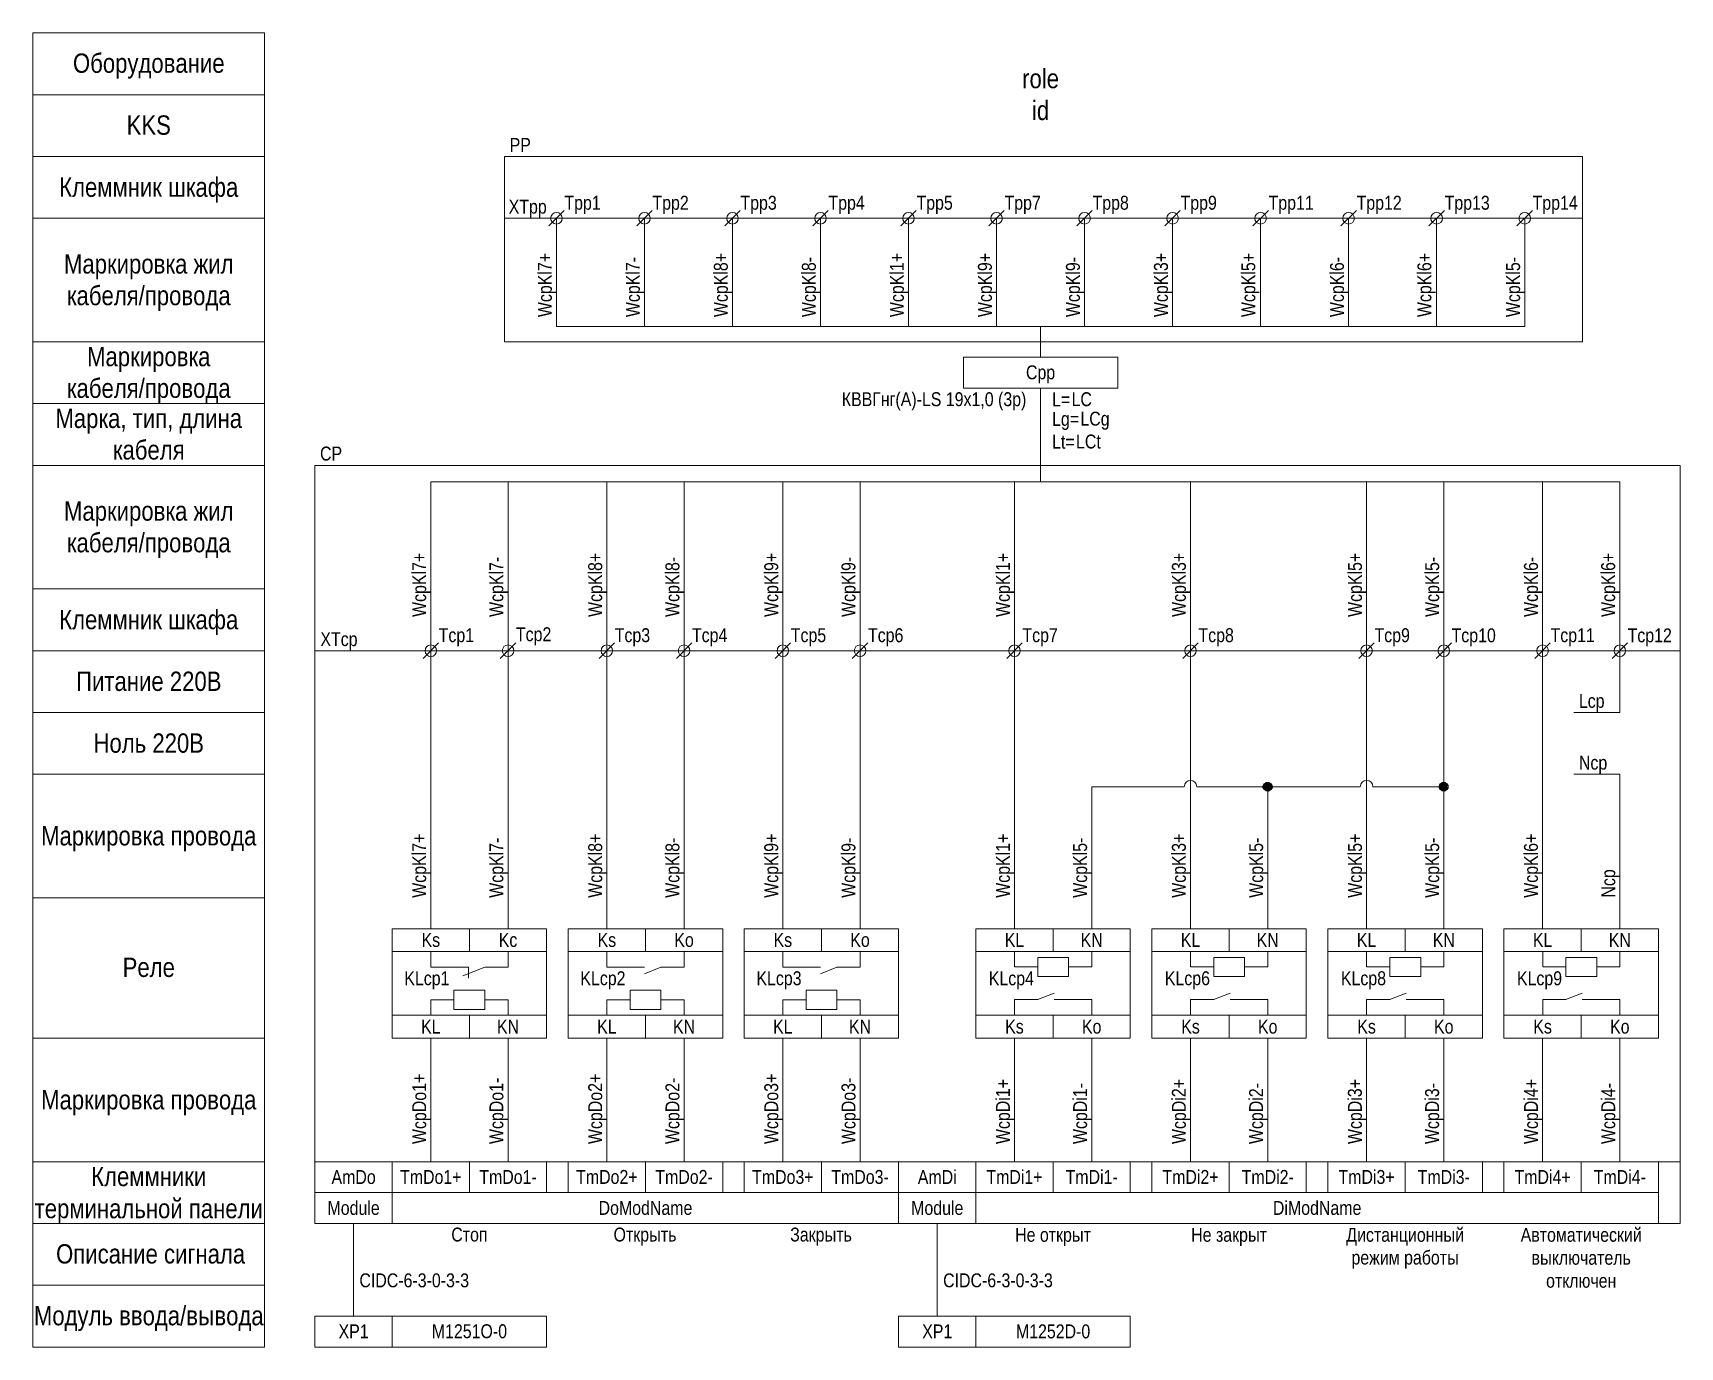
# Model space of a CAD drawing. Header units: millimetres. Extents: x 20 to 233, y -175 to -5.
import ezdxf

# ---------------------------------------------------------------- set-up
doc = ezdxf.new("R2010")
doc.units = ezdxf.units.MM
doc.header["$MEASUREMENT"] = 0
doc.linetypes.add('1_1', pattern=[2000, 1000, -1000])
doc.linetypes.add('4_2_1_2', pattern=[6702.777624, 3527.777672, -1763.888836, 0, -1411.111116])
for name, color, linetype in [('cp_names', 7, 'Continuous'), ('cp_params_di', 7, 'Continuous'), ('cp_params_do', 7, 'Continuous'), ('cp_static_di', 7, 'Continuous'), ('cp_static_do', 7, 'Continuous'), ('id_names', 7, 'Continuous'), ('id_params_di', 7, 'Continuous'), ('id_params_do', 7, 'Continuous'), ('id_static_di', 7, 'Continuous'), ('id_static_do', 7, 'Continuous')]:
    doc.layers.add(name, color=color, linetype=linetype)
doc.styles.add('СГЕНЕРИР_СТИЛЬ_1', font='')
doc.styles.get('СГЕНЕРИР_СТИЛЬ_1').set_extended_font_data('Arial Narrow')

msp = doc.modelspace()

# ---------------------------------------------------------------- texts
at = {"layer": 'cp_names', "color": 7, "linetype": 'Continuous', "lineweight": 15, "insert": (35, -65.66), "char_height": 2.5, "attachment_point": 2, "line_spacing_factor": 0.982786, "style": 'СГЕНЕРИР_СТИЛЬ_1'}
msp.add_mtext('\\A1;{\\pqc;\\fArial Narrow|b0|i0|c204|p34;Маркировка жил\\P\\pqc;\\fArial Narrow|b0|i0|c204|p34;кабеля/провода}', dxfattribs=at)
at = {"layer": 'cp_names', "color": 7, "linetype": 'Continuous', "lineweight": 15, "char_height": 2.5, "attachment_point": 2, "style": 'СГЕНЕРИР_СТИЛЬ_1'}
for s, insert in [('\\A1;{\\pqc;\\fArial Narrow|b0|i0|c204|p34;Клеммник\\fArial Narrow|b0|i0|c204|p34; шкафа}', (35, -79.72)), ('\\A1;{\\pqc;\\fArial Narrow|b0|i0|c204|p34;Питание \\fArial Narrow|b0|i0|c204|p34;220В}', (35, -87.71)), ('\\A1;{\\pqc;\\fArial Narrow|b0|i0|c204|p34;Ноль\\fArial Narrow|b0|i0|c204|p34; 220В}', (35, -95.71)), ('\\A1;{\\pqc;\\fArial Narrow|b0|i0|c204|p34;Маркировка \\fArial Narrow|b0|i0|c204|p34;провода}', (35, -107.72)), ('\\A1;{\\pqc;\\fArial Narrow|b0|i0|c204|p34;Реле}', (35, -124.75)), ('\\A1;{\\pqc;\\fArial Narrow|b0|i0|c204|p34;Маркировка \\fArial Narrow|b0|i0|c204|p34;провода}', (35, -141.9)), ('\\A1;{\\pqc;\\fArial Narrow|b0|i0|c204|p34;Описание сигнала}', (35.24, -161.86)), ('\\A1;{\\pqc;\\fArial Narrow|b0|i0|c204|p34;Модуль ввода/вывода}', (35, -169.86))]:
    msp.add_mtext(s, dxfattribs=dict(at, insert=insert))
at = {"layer": 'cp_names', "color": 7, "linetype": 'Continuous', "lineweight": 15, "insert": (35, -151.84), "char_height": 2.5, "width": 30, "attachment_point": 2, "line_spacing_factor": 0.996518, "style": 'СГЕНЕРИР_СТИЛЬ_1'}
msp.add_mtext('\\A1;{\\pqc;\\fArial Narrow|b0|i0|c204|p34;Клеммник\\fArial Narrow|b0|i0|c204|p34;и терминальной панели}', dxfattribs=at)
at = {"layer": 'cp_params_di', "color": 7, "linetype": 'Continuous', "lineweight": 15, "char_height": 1.8, "rotation": 90, "style": 'СГЕНЕРИР_СТИЛЬ_1'}
for s, insert, attachment_point in [('\\A1;{\\pql;\\fArial Narrow|b0|i0|c204|p34;WcpKl\\fArial Narrow|b0|i0|c204|p34;7\\fArial Narrow|b0|i0|c204|p34;+}', (85.4, -41.8), 1), ('\\A1;{\\pql;\\fArial Narrow|b0|i0|c204|p34;WcpKl\\fArial Narrow|b0|i0|c204|p34;7\\fArial Narrow|b0|i0|c204|p34;-}', (96.8, -41.8), 1), ('\\A1;{\\pql;\\fArial Narrow|b0|i0|c204|p34;WcpKl\\fArial Narrow|b0|i0|c204|p34;8\\fArial Narrow|b0|i0|c204|p34;+}', (108.19, -41.8), 1), ('\\A1;{\\pql;\\fArial Narrow|b0|i0|c204|p34;WcpKl\\fArial Narrow|b0|i0|c204|p34;8\\fArial Narrow|b0|i0|c204|p34;-}', (119.59, -41.8), 1), ('\\A1;{\\pql;\\fArial Narrow|b0|i0|c204|p34;Wcp\\fArial Narrow|b0|i0|c204|p34;Kl1+}', (130.99, -41.8), 1), ('\\A1;{\\pql;\\fArial Narrow|b0|i0|c204|p34;WcpKl\\fArial Narrow|b0|i0|c204|p34;9\\fArial Narrow|b0|i0|c204|p34;+}', (142.39, -41.8), 1), ('\\A1;{\\pql;\\fArial Narrow|b0|i0|c204|p34;WcpKl\\fArial Narrow|b0|i0|c204|p34;9\\fArial Narrow|b0|i0|c204|p34;-}', (153.79, -41.8), 1), ('\\A1;{\\pql;\\fArial Narrow|b0|i0|c204|p34;WcpKl\\fArial Narrow|b0|i0|c204|p34;3\\fArial Narrow|b0|i0|c204|p34;+}', (165.19, -41.8), 1), ('\\A1;{\\pql;\\fArial Narrow|b0|i0|c204|p34;WcpKl\\fArial Narrow|b0|i0|c204|p34;5\\fArial Narrow|b0|i0|c204|p34;+}', (176.51, -41.8), 1), ('\\A1;{\\pql;\\fArial Narrow|b0|i0|c204|p34;WcpKl\\fArial Narrow|b0|i0|c204|p34;6\\fArial Narrow|b0|i0|c204|p34;-}', (187.99, -41.8), 1), ('\\A1;{\\pql;\\fArial Narrow|b0|i0|c204|p34;WcpKl\\fArial Narrow|b0|i0|c204|p34;6\\fArial Narrow|b0|i0|c204|p34;+}', (199.31, -41.8), 1), ('\\A1;{\\pql;\\fArial Narrow|b0|i0|c204|p34;WcpKl\\fArial Narrow|b0|i0|c204|p34;5\\fArial Narrow|b0|i0|c204|p34;-}', (210.8, -41.8), 1), ('\\A1;{\\pql;\\fArial Narrow|b0|i0|c204|p34;WcpKl\\fArial Narrow|b0|i0|c204|p34;7\\fArial Narrow|b0|i0|c204|p34;+}', (69.12, -80.63), 1), ('\\A1;{\\pql;\\fArial Narrow|b0|i0|c204|p34;WcpKl\\fArial Narrow|b0|i0|c204|p34;8\\fArial Narrow|b0|i0|c204|p34;+}', (91.92, -80.63), 1), ('\\A1;{\\pql;\\fArial Narrow|b0|i0|c204|p34;WcpKl\\fArial Narrow|b0|i0|c204|p34;9\\fArial Narrow|b0|i0|c204|p34;+}', (114.72, -80.63), 1), ('\\A1;{\\pql;\\fArial Narrow|b0|i0|c204|p34;Wcp\\fArial Narrow|b0|i0|c204|p34;Kl1+}', (144.72, -80.63), 1), ('\\A1;{\\pql;\\fArial Narrow|b0|i0|c204|p34;WcpKl\\fArial Narrow|b0|i0|c204|p34;3\\fArial Narrow|b0|i0|c204|p34;+}', (167.51, -80.63), 1), ('\\A1;{\\pql;\\fArial Narrow|b0|i0|c204|p34;WcpKl\\fArial Narrow|b0|i0|c204|p34;5\\fArial Narrow|b0|i0|c204|p34;+}', (190.32, -80.63), 1), ('\\A1;{\\pql;\\fArial Narrow|b0|i0|c204|p34;WcpKl\\fArial Narrow|b0|i0|c204|p34;6\\fArial Narrow|b0|i0|c204|p34;+}', (223.11, -80.63), 1), ('\\A1;{\\pql;\\fArial Narrow|b0|i0|c204|p34;WcpKl\\fArial Narrow|b0|i0|c204|p34;7\\fArial Narrow|b0|i0|c204|p34;-}', (79.12, -80.63), 1), ('\\A1;{\\pql;\\fArial Narrow|b0|i0|c204|p34;WcpKl\\fArial Narrow|b0|i0|c204|p34;8\\fArial Narrow|b0|i0|c204|p34;-}', (101.92, -80.63), 1), ('\\A1;{\\pql;\\fArial Narrow|b0|i0|c204|p34;WcpKl\\fArial Narrow|b0|i0|c204|p34;9\\fArial Narrow|b0|i0|c204|p34;-}', (124.72, -80.63), 1), ('\\A1;{\\pql;\\fArial Narrow|b0|i0|c204|p34;WcpKl\\fArial Narrow|b0|i0|c204|p34;5\\fArial Narrow|b0|i0|c204|p34;-}', (200.32, -80.63), 1), ('\\A1;{\\pql;\\fArial Narrow|b0|i0|c204|p34;WcpKl\\fArial Narrow|b0|i0|c204|p34;6\\fArial Narrow|b0|i0|c204|p34;-}', (213.11, -80.63), 1), ('\\A1;{\\pql;\\fArial Narrow|b0|i0|c204|p34;Wcp\\fArial Narrow|b0|i0|c204|p34;Kl1+}', (144.72, -117), 1), ('\\A1;{\\pql;\\fArial Narrow|b0|i0|c204|p34;WcpKl\\fArial Narrow|b0|i0|c204|p34;3\\fArial Narrow|b0|i0|c204|p34;+}', (167.51, -117), 1), ('\\A1;{\\pql;\\fArial Narrow|b0|i0|c204|p34;WcpKl\\fArial Narrow|b0|i0|c204|p34;5\\fArial Narrow|b0|i0|c204|p34;+}', (190.32, -117), 1), ('\\A1;{\\pql;\\fArial Narrow|b0|i0|c204|p34;WcpKl\\fArial Narrow|b0|i0|c204|p34;6\\fArial Narrow|b0|i0|c204|p34;+}', (213.11, -117), 1), ('\\A1;{\\pql;\\fArial Narrow|b0|i0|c204|p34;WcpKl\\fArial Narrow|b0|i0|c204|p34;5\\fArial Narrow|b0|i0|c204|p34;-}', (154.72, -117), 1), ('\\A1;{\\pql;\\fArial Narrow|b0|i0|c204|p34;WcpKl\\fArial Narrow|b0|i0|c204|p34;5\\fArial Narrow|b0|i0|c204|p34;-}', (177.52, -117), 1), ('\\A1;{\\pql;\\fArial Narrow|b0|i0|c204|p34;WcpKl\\fArial Narrow|b0|i0|c204|p34;5\\fArial Narrow|b0|i0|c204|p34;-}', (200.32, -117), 1), ('\\A1;{\\pqc;\\fArial Narrow|b0|i0|c204|p34;N\\fArial Narrow|b0|i0|c204|p34;cp}', (223.12, -115.14), 2), ('\\A1;{\\pql;\\fArial Narrow|b0|i0|c204|p34;WcpDi1\\fArial Narrow|b0|i0|c204|p34;+}', (144.72, -148.89), 1), ('\\A1;{\\pql;\\fArial Narrow|b0|i0|c204|p34;WcpDi\\fArial Narrow|b0|i0|c204|p34;2\\fArial Narrow|b0|i0|c204|p34;+}', (167.51, -148.89), 1), ('\\A1;{\\pql;\\fArial Narrow|b0|i0|c204|p34;WcpDi\\fArial Narrow|b0|i0|c204|p34;3\\fArial Narrow|b0|i0|c204|p34;+}', (190.31, -148.89), 1), ('\\A1;{\\pql;\\fArial Narrow|b0|i0|c204|p34;WcpDi\\fArial Narrow|b0|i0|c204|p34;4\\fArial Narrow|b0|i0|c204|p34;+}', (213.12, -148.89), 1), ('\\A1;{\\pql;\\fArial Narrow|b0|i0|c204|p34;WcpDi1\\fArial Narrow|b0|i0|c204|p34;-}', (154.72, -148.89), 1), ('\\A1;{\\pql;\\fArial Narrow|b0|i0|c204|p34;WcpDi\\fArial Narrow|b0|i0|c204|p34;2\\fArial Narrow|b0|i0|c204|p34;-}', (177.51, -148.89), 1), ('\\A1;{\\pql;\\fArial Narrow|b0|i0|c204|p34;WcpDi\\fArial Narrow|b0|i0|c204|p34;3\\fArial Narrow|b0|i0|c204|p34;-}', (200.31, -148.89), 1), ('\\A1;{\\pql;\\fArial Narrow|b0|i0|c204|p34;WcpDi\\fArial Narrow|b0|i0|c204|p34;4\\fArial Narrow|b0|i0|c204|p34;-}', (223.12, -148.89), 1)]:
    msp.add_mtext(s, dxfattribs=dict(at, insert=insert, attachment_point=attachment_point))
at = {"layer": 'cp_params_di', "color": 7, "linetype": 'Continuous', "lineweight": 15, "char_height": 1.8, "style": 'СГЕНЕРИР_СТИЛЬ_1'}
for s, insert, attachment_point in [('\\A1;{\\pql;\\fArial Narrow|b0|i0|c204|p34;CP}', (57.18, -58.57), 1), ('\\A1;{\\pqr;\\fArial Narrow|b0|i0|c204|p34;XTcp}', (62.04, -82.6), 3), ('\\A1;{\\pql;\\fArial Narrow|b0|i0|c204|p34;Tcp1}', (72.55, -82.09), 1), ('\\A1;{\\pql;\\fArial Narrow|b0|i0|c204|p34;Tcp2}', (82.55, -81.97), 1), ('\\A1;{\\pql;\\fArial Narrow|b0|i0|c204|p34;Tcp3}', (95.35, -82.09), 1), ('\\A1;{\\pql;\\fArial Narrow|b0|i0|c204|p34;Tcp4}', (105.35, -82.09), 1), ('\\A1;{\\pql;\\fArial Narrow|b0|i0|c204|p34;Tcp5}', (118.15, -82.09), 1), ('\\A1;{\\pql;\\fArial Narrow|b0|i0|c204|p34;Tcp6}', (128.15, -82.09), 1), ('\\A1;{\\pql;\\fArial Narrow|b0|i0|c204|p34;Tcp7}', (148.15, -82.09), 1), ('\\A1;{\\pql;\\fArial Narrow|b0|i0|c204|p34;Tcp8}', (170.95, -82.09), 1), ('\\A1;{\\pqc;\\fArial Narrow|b0|i0|c204|p34;L\\fArial Narrow|b0|i0|c204|p34;cp}', (221.88, -90.6), 2), ('\\A1;{\\pqc;\\fArial Narrow|b0|i0|c204|p34;N\\fArial Narrow|b0|i0|c204|p34;cp}', (222.06, -98.6), 2), ('\\A1;{\\pqc;\\fArial Narrow|b0|i0|c204|p34;K\\fArial Narrow|b0|i0|c204|p34;L}', (147.12, -121.56), 2), ('\\A1;{\\pqc;\\fArial Narrow|b0|i0|c204|p34;K\\fArial Narrow|b0|i0|c204|p34;N}', (157.12, -121.56), 2), ('\\A1;{\\pqc;\\fArial Narrow|b0|i0|c204|p34;K\\fArial Narrow|b0|i0|c204|p34;L}', (169.92, -121.56), 2), ('\\A1;{\\pqc;\\fArial Narrow|b0|i0|c204|p34;K\\fArial Narrow|b0|i0|c204|p34;N}', (179.92, -121.56), 2), ('\\A1;{\\pqc;\\fArial Narrow|b0|i0|c204|p34;K\\fArial Narrow|b0|i0|c204|p34;L}', (192.72, -121.56), 2), ('\\A1;{\\pqc;\\fArial Narrow|b0|i0|c204|p34;K\\fArial Narrow|b0|i0|c204|p34;N}', (202.72, -121.56), 2), ('\\A1;{\\pqc;\\fArial Narrow|b0|i0|c204|p34;K\\fArial Narrow|b0|i0|c204|p34;L}', (215.52, -121.56), 2), ('\\A1;{\\pqc;\\fArial Narrow|b0|i0|c204|p34;K\\fArial Narrow|b0|i0|c204|p34;N}', (225.52, -121.56), 2), ('\\A1;{\\pqc;\\fArial Narrow|b0|i0|c204|p34;KLcp\\fArial Narrow|b0|i0|c204|p34;4}', (146.72, -126.53), 2), ('\\A1;{\\pqc;\\fArial Narrow|b0|i0|c204|p34;KLcp\\fArial Narrow|b0|i0|c204|p34;6}', (169.52, -126.52), 2), ('\\A1;{\\pqc;\\fArial Narrow|b0|i0|c204|p34;KLcp\\fArial Narrow|b0|i0|c204|p34;8}', (192.32, -126.52), 2), ('\\A1;{\\pqc;\\fArial Narrow|b0|i0|c204|p34;KLcp\\fArial Narrow|b0|i0|c204|p34;9}', (215.12, -126.52), 2), ('\\A1;{\\pqc;\\fArial Narrow|b0|i0|c204|p34;Ks}', (147.12, -132.78), 2), ('\\A1;{\\pqc;\\fArial Narrow|b0|i0|c204|p34;Ko}', (157.12, -132.78), 2), ('\\A1;{\\pqc;\\fArial Narrow|b0|i0|c204|p34;Ks}', (169.92, -132.78), 2), ('\\A1;{\\pqc;\\fArial Narrow|b0|i0|c204|p34;Ko}', (179.92, -132.78), 2), ('\\A1;{\\pqc;\\fArial Narrow|b0|i0|c204|p34;Ks}', (192.72, -132.78), 2), ('\\A1;{\\pqc;\\fArial Narrow|b0|i0|c204|p34;Ko}', (202.72, -132.78), 2), ('\\A1;{\\pqc;\\fArial Narrow|b0|i0|c204|p34;Ks}', (215.52, -132.78), 2), ('\\A1;{\\pqc;\\fArial Narrow|b0|i0|c204|p34;Ko}', (225.52, -132.78), 2), ('\\A1;{\\pqc;\\fArial Narrow|b0|i0|c204|p34;Am\\fArial Narrow|b0|i0|c204|p34;Di}', (137.12, -152.26), 2), ('\\A1;{\\pqc;\\fArial Narrow|b0|i0|c204|p34;TmDi1\\fArial Narrow|b0|i0|c204|p34;+}', (147.12, -152.25), 2), ('\\A1;{\\pqc;\\fArial Narrow|b0|i0|c204|p34;TmDi1\\fArial Narrow|b0|i0|c204|p34;-}', (157.12, -152.25), 2), ('\\A1;{\\pqc;\\fArial Narrow|b0|i0|c204|p34;TmDi2\\fArial Narrow|b0|i0|c204|p34;+}', (169.92, -152.25), 2), ('\\A1;{\\pqc;\\fArial Narrow|b0|i0|c204|p34;TmDi2\\fArial Narrow|b0|i0|c204|p34;-}', (179.92, -152.25), 2), ('\\A1;{\\pqc;\\fArial Narrow|b0|i0|c204|p34;TmDi\\fArial Narrow|b0|i0|c204|p34;3\\fArial Narrow|b0|i0|c204|p34;+}', (192.72, -152.25), 2), ('\\A1;{\\pqc;\\fArial Narrow|b0|i0|c204|p34;TmDi\\fArial Narrow|b0|i0|c204|p34;3\\fArial Narrow|b0|i0|c204|p34;-}', (202.72, -152.25), 2), ('\\A1;{\\pqc;\\fArial Narrow|b0|i0|c204|p34;TmDi\\fArial Narrow|b0|i0|c204|p34;4\\fArial Narrow|b0|i0|c204|p34;+}', (215.52, -152.26), 2), ('\\A1;{\\pqc;\\fArial Narrow|b0|i0|c204|p34;TmDi\\fArial Narrow|b0|i0|c204|p34;4\\fArial Narrow|b0|i0|c204|p34;-}', (225.52, -152.26), 2), ('\\A1;{\\pqc;\\fArial Narrow|b0|i0|c204|p34;DiModName}', (186.32, -156.26), 2)]:
    msp.add_mtext(s, dxfattribs=dict(at, insert=insert, attachment_point=attachment_point))
at = {"layer": 'cp_params_do', "color": 7, "linetype": 'Continuous', "lineweight": 15, "char_height": 1.8, "style": 'СГЕНЕРИР_СТИЛЬ_1'}
for s, insert, attachment_point in [('\\A1;{\\pql;\\fArial Narrow|b0|i0|c204|p34;Tcp\\fArial Narrow|b0|i0|c204|p34;9}', (193.75, -82.09), 1), ('\\A1;{\\pql;\\fArial Narrow|b0|i0|c204|p34;Tcp\\fArial Narrow|b0|i0|c204|p34;10}', (203.73, -82.11), 1), ('\\A1;{\\pql;\\fArial Narrow|b0|i0|c204|p34;Tcp\\fArial Narrow|b0|i0|c204|p34;11}', (216.55, -82.09), 1), ('\\A1;{\\pql;\\fArial Narrow|b0|i0|c204|p34;Tcp1\\fArial Narrow|b0|i0|c204|p34;2}', (226.53, -82.11), 1), ('\\A1;{\\pqc;\\fArial Narrow|b0|i0|c204|p34;Ks}', (71.53, -121.56), 2), ('\\A1;{\\pqc;\\fArial Narrow|b0|i0|c204|p34;Kc}', (81.53, -121.56), 2), ('\\A1;{\\pqc;\\fArial Narrow|b0|i0|c204|p34;Ks}', (94.33, -121.56), 2), ('\\A1;{\\pqc;\\fArial Narrow|b0|i0|c204|p34;Ko}', (104.33, -121.56), 2), ('\\A1;{\\pqc;\\fArial Narrow|b0|i0|c204|p34;Ks}', (117.12, -121.56), 2), ('\\A1;{\\pqc;\\fArial Narrow|b0|i0|c204|p34;Ko}', (127.12, -121.56), 2), ('\\A1;{\\pqc;\\fArial Narrow|b0|i0|c204|p34;KLcp\\fArial Narrow|b0|i0|c204|p34;1}', (71.02, -126.52), 2), ('\\A1;{\\pqc;\\fArial Narrow|b0|i0|c204|p34;KLcp\\fArial Narrow|b0|i0|c204|p34;2}', (93.82, -126.52), 2), ('\\A1;{\\pqc;\\fArial Narrow|b0|i0|c204|p34;KLcp\\fArial Narrow|b0|i0|c204|p34;3}', (116.62, -126.52), 2), ('\\A1;{\\pqc;\\fArial Narrow|b0|i0|c204|p34;KL}', (71.53, -132.78), 2), ('\\A1;{\\pqc;\\fArial Narrow|b0|i0|c204|p34;KN}', (81.53, -132.78), 2), ('\\A1;{\\pqc;\\fArial Narrow|b0|i0|c204|p34;KL}', (94.33, -132.78), 2), ('\\A1;{\\pqc;\\fArial Narrow|b0|i0|c204|p34;KN}', (104.33, -132.78), 2), ('\\A1;{\\pqc;\\fArial Narrow|b0|i0|c204|p34;KL}', (117.12, -132.78), 2), ('\\A1;{\\pqc;\\fArial Narrow|b0|i0|c204|p34;KN}', (127.12, -132.78), 2), ('\\A1;{\\pqc;\\fArial Narrow|b0|i0|c204|p34;Am\\fArial Narrow|b0|i0|c204|p34;Do}', (61.53, -152.26), 2), ('\\A1;{\\pqc;\\fArial Narrow|b0|i0|c204|p34;TmD\\fArial Narrow|b0|i0|c204|p34;o\\fArial Narrow|b0|i0|c204|p34;1+}', (71.53, -152.25), 2), ('\\A1;{\\pqc;\\fArial Narrow|b0|i0|c204|p34;TmD\\fArial Narrow|b0|i0|c204|p34;o\\fArial Narrow|b0|i0|c204|p34;1-}', (81.53, -152.25), 2), ('\\A1;{\\pqc;\\fArial Narrow|b0|i0|c204|p34;TmD\\fArial Narrow|b0|i0|c204|p34;o\\fArial Narrow|b0|i0|c204|p34;2+}', (94.33, -152.25), 2), ('\\A1;{\\pqc;\\fArial Narrow|b0|i0|c204|p34;TmD\\fArial Narrow|b0|i0|c204|p34;o\\fArial Narrow|b0|i0|c204|p34;2-}', (104.33, -152.25), 2), ('\\A1;{\\pqc;\\fArial Narrow|b0|i0|c204|p34;TmD\\fArial Narrow|b0|i0|c204|p34;o3\\fArial Narrow|b0|i0|c204|p34;+}', (117.12, -152.25), 2), ('\\A1;{\\pqc;\\fArial Narrow|b0|i0|c204|p34;TmD\\fArial Narrow|b0|i0|c204|p34;o3\\fArial Narrow|b0|i0|c204|p34;-}', (127.12, -152.25), 2), ('\\A1;{\\pqc;\\fArial Narrow|b0|i0|c204|p34;D\\fArial Narrow|b0|i0|c204|p34;o\\fArial Narrow|b0|i0|c204|p34;ModName}', (99.33, -156.26), 2)]:
    msp.add_mtext(s, dxfattribs=dict(at, insert=insert, attachment_point=attachment_point))
at = {"layer": 'cp_params_do', "color": 7, "linetype": 'Continuous', "lineweight": 15, "char_height": 1.8, "attachment_point": 1, "rotation": 90, "style": 'СГЕНЕРИР_СТИЛЬ_1'}
for s, insert in [('\\A1;{\\pql;\\fArial Narrow|b0|i0|c204|p34;Wcp\\fArial Narrow|b0|i0|c204|p34;Kl\\fArial Narrow|b0|i0|c204|p34;7\\fArial Narrow|b0|i0|c204|p34;+}', (69.12, -117)), ('\\A1;{\\pql;\\fArial Narrow|b0|i0|c204|p34;WcpKl\\fArial Narrow|b0|i0|c204|p34;8\\fArial Narrow|b0|i0|c204|p34;+}', (91.92, -117)), ('\\A1;{\\pql;\\fArial Narrow|b0|i0|c204|p34;WcpKl\\fArial Narrow|b0|i0|c204|p34;9\\fArial Narrow|b0|i0|c204|p34;+}', (114.72, -117)), ('\\A1;{\\pql;\\fArial Narrow|b0|i0|c204|p34;WcpKl7\\fArial Narrow|b0|i0|c204|p34;-}', (79.12, -117)), ('\\A1;{\\pql;\\fArial Narrow|b0|i0|c204|p34;WcpKl\\fArial Narrow|b0|i0|c204|p34;8\\fArial Narrow|b0|i0|c204|p34;-}', (101.92, -117)), ('\\A1;{\\pql;\\fArial Narrow|b0|i0|c204|p34;WcpKl\\fArial Narrow|b0|i0|c204|p34;9\\fArial Narrow|b0|i0|c204|p34;-}', (124.72, -117)), ('\\A1;{\\pql;\\fArial Narrow|b0|i0|c204|p34;WcpDo1\\fArial Narrow|b0|i0|c204|p34;+}', (69.12, -148.89)), ('\\A1;{\\pql;\\fArial Narrow|b0|i0|c204|p34;WcpDo1\\fArial Narrow|b0|i0|c204|p34;-}', (79.12, -148.89)), ('\\A1;{\\pql;\\fArial Narrow|b0|i0|c204|p34;WcpDo\\fArial Narrow|b0|i0|c204|p34;2\\fArial Narrow|b0|i0|c204|p34;+}', (91.92, -148.89)), ('\\A1;{\\pql;\\fArial Narrow|b0|i0|c204|p34;WcpDo\\fArial Narrow|b0|i0|c204|p34;2\\fArial Narrow|b0|i0|c204|p34;-}', (101.92, -148.89)), ('\\A1;{\\pql;\\fArial Narrow|b0|i0|c204|p34;WcpDo\\fArial Narrow|b0|i0|c204|p34;3\\fArial Narrow|b0|i0|c204|p34;+}', (114.72, -148.89)), ('\\A1;{\\pql;\\fArial Narrow|b0|i0|c204|p34;WcpDo\\fArial Narrow|b0|i0|c204|p34;3\\fArial Narrow|b0|i0|c204|p34;-}', (124.72, -148.89))]:
    msp.add_mtext(s, dxfattribs=dict(at, insert=insert))
at = {"layer": 'cp_static_di', "color": 7, "linetype": 'Continuous', "lineweight": 15, "char_height": 1.8, "attachment_point": 2, "style": 'СГЕНЕРИР_СТИЛЬ_1'}
for s, insert in [('\\A1;{\\pqc;\\fArial Narrow|b0|i0|c204|p34;Не открыт}', (152.12, -159.74)), ('\\A1;{\\pqc;\\fArial Narrow|b0|i0|c204|p34;Не з\\fArial Narrow|b0|i0|c204|p34;акрыт}', (174.92, -159.74))]:
    msp.add_mtext(s, dxfattribs=dict(at, insert=insert))
at = {"layer": 'cp_static_di', "color": 7, "linetype": 'Continuous', "lineweight": 15, "char_height": 1.8, "width": 20, "attachment_point": 2, "style": 'СГЕНЕРИР_СТИЛЬ_1'}
for s, insert, line_spacing_factor in [('\\A1;{\\pqc;\\fArial Narrow|b0|i0|c204|p34;Дистанционный режим работы}', (197.72, -159.74), 0.982786), ('\\A1;{\\pqc;\\fArial Narrow|b0|i0|c204|p34;Автоматический выключатель отключен}', (220.52, -159.74), 0.991432)]:
    msp.add_mtext(s, dxfattribs=dict(at, insert=insert, line_spacing_factor=line_spacing_factor))
at = {"layer": 'cp_static_do', "color": 7, "linetype": 'Continuous', "lineweight": 15, "char_height": 1.8, "attachment_point": 2, "style": 'СГЕНЕРИР_СТИЛЬ_1'}
for s, insert in [('\\A1;{\\pqc;\\fArial Narrow|b0|i0|c204|p34;Module}', (61.53, -156.26)), ('\\A1;{\\pqc;\\fArial Narrow|b0|i0|c204|p34;Module}', (137.12, -156.26)), ('\\A1;{\\pqc;\\fArial Narrow|b0|i0|c204|p34;Стоп}', (76.53, -159.71)), ('\\A1;{\\pqc;\\fArial Narrow|b0|i0|c204|p34;Открыть}', (99.27, -159.71)), ('\\A1;{\\pqc;\\fArial Narrow|b0|i0|c204|p34;Закрыть}', (122.07, -159.71)), ('\\A1;{\\pqc;\\fArial Narrow|b0|i0|c204|p34;XP1}', (61.53, -172.25)), ('\\A1;{\\pqc;\\fArial Narrow|b0|i0|c204|p34;M1251O-0}', (76.53, -172.23)), ('\\A1;{\\pqc;\\fArial Narrow|b0|i0|c204|p34;XP1}', (137.12, -172.25)), ('\\A1;{\\pqc;\\fArial Narrow|b0|i0|c204|p34;M125\\fArial Narrow|b0|i0|c204|p34;2D\\fArial Narrow|b0|i0|c204|p34;-0}', (152.12, -172.25))]:
    msp.add_mtext(s, dxfattribs=dict(at, insert=insert))
at = {"layer": 'id_names', "color": 7, "linetype": 'Continuous', "lineweight": 15, "char_height": 2.5, "attachment_point": 2, "style": 'СГЕНЕРИР_СТИЛЬ_1'}
for s, insert in [('\\A1;{\\pqc;\\fArial Narrow|b0|i0|c204|p34;Оборудование}', (35, -7.66)), ('\\A1;{\\pqc;\\fArial Narrow|b0|i0|c204|p34;KKS}', (35, -15.68)), ('\\A1;{\\pqc;\\fArial Narrow|b0|i0|c204|p34;Клеммник\\fArial Narrow|b0|i0|c204|p34; шкафа}', (35, -23.72))]:
    msp.add_mtext(s, dxfattribs=dict(at, insert=insert))
for s, insert, line_spacing_factor in [('\\A1;{\\pqc;\\fArial Narrow|b0|i0|c204|p34;Маркировка жил\\P\\pqc;\\fArial Narrow|b0|i0|c204|p34;кабеля/провода}', (35, -33.66), 0.982786), ('\\A1;{\\pqc;\\fArial Narrow|b0|i0|c204|p34;Маркировка\\P\\pqc;\\fArial Narrow|b0|i0|c204|p34;кабеля/провода}', (35, -45.66), 0.982786), ('\\A1;{\\pqc;\\fArial Narrow|b0|i0|c204|p34;Марка, тип\\fArial Narrow|b0|i0|c204|p34;, длина\\P\\pqc;\\fArial Narrow|b0|i0|c204|p34;кабеля}', (35, -53.66), 0.98101)]:
    msp.add_mtext(s, dxfattribs=dict(at, insert=insert, line_spacing_factor=line_spacing_factor))
at = {"layer": 'id_params_di', "color": 7, "linetype": 'Continuous', "lineweight": 15, "style": 'СГЕНЕРИР_СТИЛЬ_1'}
for s, insert, char_height, attachment_point in [('\\A1;{\\pqc;\\fArial Narrow|b0|i0|c204|p34;role}', (150.5, -9.66), 2.5, 2), ('\\A1;{\\pqc;\\fArial Narrow|b0|i0|c204|p34;id}', (150.5, -13.78), 2.5, 2), ('\\A1;{\\pql;\\fArial Narrow|b0|i0|c204|p34;LC}', (154.51, -51.53), 1.8, 1), ('\\A1;{\\pql;\\fArial Narrow|b0|i0|c204|p34;LCg}', (155.66, -54.05), 1.8, 1), ('\\A1;{\\pql;\\fArial Narrow|b0|i0|c204|p34;LCt}', (155.09, -57.01), 1.8, 1)]:
    msp.add_mtext(s, dxfattribs=dict(at, insert=insert, char_height=char_height, attachment_point=attachment_point))
at = {"layer": 'id_params_do', "color": 7, "linetype": 'Continuous', "lineweight": 15, "char_height": 1.8, "style": 'СГЕНЕРИР_СТИЛЬ_1'}
for s, insert, attachment_point in [('\\A1;{\\pql;\\fArial Narrow|b0|i0|c204|p34;P\\fArial Narrow|b0|i0|c204|p34;P}', (81.74, -18.6), 1), ('\\A1;{\\pqr;\\fArial Narrow|b0|i0|c204|p34;XTpp}', (86.54, -26.6), 3), ('\\A1;{\\pql;\\fArial Narrow|b0|i0|c204|p34;Tpp1}', (88.83, -26.09), 1), ('\\A1;{\\pql;\\fArial Narrow|b0|i0|c204|p34;Tpp2}', (100.23, -26.09), 1), ('\\A1;{\\pql;\\fArial Narrow|b0|i0|c204|p34;Tpp\\fArial Narrow|b0|i0|c204|p34;3}', (111.63, -26.09), 1), ('\\A1;{\\pql;\\fArial Narrow|b0|i0|c204|p34;Tpp\\fArial Narrow|b0|i0|c204|p34;4}', (123.03, -26.09), 1), ('\\A1;{\\pql;\\fArial Narrow|b0|i0|c204|p34;Tpp\\fArial Narrow|b0|i0|c204|p34;5}', (134.43, -26.09), 1), ('\\A1;{\\pql;\\fArial Narrow|b0|i0|c204|p34;Tpp\\fArial Narrow|b0|i0|c204|p34;7}', (145.83, -26.09), 1), ('\\A1;{\\pql;\\fArial Narrow|b0|i0|c204|p34;Tpp\\fArial Narrow|b0|i0|c204|p34;8}', (157.23, -26.09), 1), ('\\A1;{\\pql;\\fArial Narrow|b0|i0|c204|p34;Tpp\\fArial Narrow|b0|i0|c204|p34;9}', (168.63, -26.09), 1), ('\\A1;{\\pql;\\fArial Narrow|b0|i0|c204|p34;Tpp\\fArial Narrow|b0|i0|c204|p34;11}', (180.03, -26.09), 1), ('\\A1;{\\pql;\\fArial Narrow|b0|i0|c204|p34;Tpp\\fArial Narrow|b0|i0|c204|p34;12}', (191.43, -26.09), 1), ('\\A1;{\\pql;\\fArial Narrow|b0|i0|c204|p34;Tpp\\fArial Narrow|b0|i0|c204|p34;13}', (202.83, -26.09), 1), ('\\A1;{\\pql;\\fArial Narrow|b0|i0|c204|p34;Tpp\\fArial Narrow|b0|i0|c204|p34;14}', (214.22, -26.09), 1), ('\\A1;{\\pqc;\\fArial Narrow|b0|i0|c204|p34;Cpp}', (150.5, -48.05), 2)]:
    msp.add_mtext(s, dxfattribs=dict(at, insert=insert, attachment_point=attachment_point))
at = {"layer": 'id_static_di', "color": 7, "linetype": 'Continuous', "lineweight": 15, "char_height": 1.8, "attachment_point": 1, "style": 'СГЕНЕРИР_СТИЛЬ_1'}
for s, insert in [('\\A1;{\\pql;\\fArial Narrow|b0|i0|c204|p34;КВВГнг(А)-LS 19х1,0 (3р) }', (124.76, -51.53)), ('\\A1;{\\pql;\\fArial Narrow|b0|i0|c204|p34;L=}', (151.99, -51.56)), ('\\A1;{\\pql;\\fArial Narrow|b0|i0|c204|p34;Lg=}', (151.99, -54.08)), ('\\A1;{\\pql;\\fArial Narrow|b0|i0|c204|p34;Lt=}', (151.99, -57.04)), ('\\A1;{\\pql;\\fArial Narrow|b0|i0|c204|p34;CIDC-6-3-0-3-3}', (62.28, -165.64)), ('\\A1;{\\pql;\\fArial Narrow|b0|i0|c204|p34;CIDC-6-3-0-3-3}', (137.88, -165.64))]:
    msp.add_mtext(s, dxfattribs=dict(at, insert=insert))

# ---------------------------------------------------------------- hatches: boundary and pattern name
at = {"layer": 'cp_static_di', "linetype": 'Continuous', "lineweight": 0, "true_color": 0x000000}
msp.add_hatch(color=18, dxfattribs=at).paths.add_polyline_path([(179.52, -102.62), (179.55, -102.78), (179.64, -102.91), (179.77, -102.99), (179.92, -103.02), (180.08, -102.99), (180.21, -102.91), (180.29, -102.78), (180.32, -102.62), (180.29, -102.47), (180.21, -102.34), (180.08, -102.25), (179.92, -102.22), (179.77, -102.25), (179.64, -102.34), (179.55, -102.47)])
at = {"layer": 'id_static_di', "linetype": 'Continuous', "lineweight": 0, "true_color": 0x000000}
msp.add_hatch(color=18, dxfattribs=at).paths.add_polyline_path([(202.32, -102.62), (202.35, -102.78), (202.44, -102.91), (202.57, -102.99), (202.72, -103.02), (202.88, -102.99), (203.01, -102.91), (203.09, -102.78), (203.12, -102.62), (203.09, -102.47), (203.01, -102.34), (202.88, -102.25), (202.72, -102.22), (202.57, -102.25), (202.44, -102.34), (202.35, -102.47)])

# ---------------------------------------------------------------- linework, layer by layer
at = {"layer": 'cp_names', "color": 7, "linetype": 'Continuous', "lineweight": 15, "ltscale": 100}
for points in [[(20, -77), (50, -77), (50, -61), (20, -61)], [(20, -85), (50, -85), (50, -77), (20, -77)], [(20, -93), (50, -93), (50, -85), (20, -85)], [(20, -101), (50, -101), (50, -93), (20, -93)], [(20, -117), (50, -117), (50, -101), (20, -101)], [(20, -135.18), (50, -135.18), (50, -117), (20, -117)], [(20, -151.18), (50, -151.18), (50, -135.18), (20, -135.18)], [(20, -159.18), (50, -159.18), (50, -151.18), (20, -151.18)], [(20, -167.18), (50, -167.18), (50, -159.18), (20, -159.18)], [(20, -175.18), (50, -175.18), (50, -167.18), (20, -167.18)]]:
    msp.add_lwpolyline(points, close=True, dxfattribs=at)
at = {"layer": 'cp_params_di', "color": 7, "linetype": 'Continuous', "lineweight": 15, "ltscale": 100}
for centre in [(169.92, -102.62), (192.72, -102.62)]:
    msp.add_arc(centre, 0.815, 0, 180, dxfattribs=at)
at = {"layer": 'cp_static_di', "color": 7, "linetype": '1_1', "lineweight": 15, "ltscale": 100}
for p, q in [((233.32, -61), (56.53, -61)), ((56.53, -61), (56.53, -159.18))]:
    msp.add_line(p, q, dxfattribs=at)
at = {"layer": 'cp_static_di', "color": 7, "linetype": 'Continuous', "lineweight": 15, "ltscale": 100}
for p, q in [((71.53, -63.14), (225.52, -63.14)), ((71.53, -63.14), (71.53, -85)), ((81.53, -63.14), (81.53, -85)), ((94.33, -63.14), (94.33, -85)), ((104.33, -63.14), (104.33, -85)), ((117.12, -63.14), (117.12, -85)), ((127.12, -63.14), (127.12, -85)), ((147.12, -63.14), (147.12, -85)), ((169.92, -63.14), (169.92, -85)), ((192.72, -63.14), (192.72, -85)), ((202.72, -63.14), (202.72, -85)), ((215.52, -63.14), (215.52, -85)), ((225.52, -63.14), (225.52, -85)), ((70.53, -86), (72.53, -84)), ((80.53, -86), (82.53, -84)), ((93.33, -86), (95.33, -84)), ((103.33, -86), (105.33, -84)), ((116.12, -86), (118.12, -84)), ((126.12, -86), (128.12, -84)), ((146.12, -86), (148.12, -84)), ((147.12, -85), (147.12, -121)), ((168.92, -86), (170.92, -84)), ((169.92, -85), (169.92, -121)), ((192.72, -85), (192.72, -121)), ((202.72, -121), (202.72, -85)), ((215.52, -85), (215.52, -121)), ((225.52, -85), (225.52, -93)), ((219.55, -93), (225.52, -93)), ((219.55, -101), (225.52, -101)), ((225.52, -121), (225.52, -101)), ((157.12, -121), (157.12, -102.62)), ((179.92, -121), (179.92, -103.02)), ((147.12, -135.18), (147.12, -151.18)), ((157.12, -135.18), (157.12, -151.18)), ((169.92, -135.18), (169.92, -151.18)), ((179.92, -135.18), (179.92, -151.18)), ((192.72, -135.18), (192.72, -151.18)), ((202.72, -135.18), (202.72, -151.18)), ((215.52, -135.18), (215.52, -151.18)), ((225.52, -135.18), (225.52, -151.18)), ((132.12, -151.18), (233.32, -151.18)), ((132.12, -159.18), (233.32, -159.18))]:
    msp.add_line(p, q, dxfattribs=at)
at = {"layer": 'cp_static_di', "color": 7, "linetype": '4_2_1_2', "lineweight": 15, "ltscale": 100}
msp.add_line((56.53, -85), (233.32, -85), dxfattribs=at)
at = {"layer": 'cp_static_di', "color": 7, "linetype": 'Continuous', "lineweight": 15, "ltscale": 100}
for points in [[(142.12, -135.18), (162.12, -135.18), (162.12, -121), (142.12, -121)], [(142.12, -123.96), (152.12, -123.96), (152.12, -121), (142.12, -121)], [(152.12, -123.96), (162.12, -123.96), (162.12, -121), (152.12, -121)], [(164.92, -135.18), (184.92, -135.18), (184.92, -121), (164.92, -121)], [(164.92, -123.96), (174.92, -123.96), (174.92, -121), (164.92, -121)], [(174.92, -123.96), (184.92, -123.96), (184.92, -121), (174.92, -121)], [(187.72, -135.18), (207.72, -135.18), (207.72, -121), (187.72, -121)], [(187.72, -123.96), (197.72, -123.96), (197.72, -121), (187.72, -121)], [(197.72, -123.96), (207.72, -123.96), (207.72, -121), (197.72, -121)], [(210.52, -135.18), (230.52, -135.18), (230.52, -121), (210.52, -121)], [(210.52, -123.96), (220.52, -123.96), (220.52, -121), (210.52, -121)], [(220.52, -123.96), (230.52, -123.96), (230.52, -121), (220.52, -121)], [(154.13, -124.72), (154.13, -127.21), (150.13, -127.21), (150.13, -124.72)], [(176.93, -124.72), (176.93, -127.21), (172.93, -127.21), (172.93, -124.72)], [(199.73, -124.72), (199.73, -127.21), (195.73, -127.21), (195.73, -124.72)], [(222.53, -124.72), (222.53, -127.21), (218.53, -127.21), (218.53, -124.72)], [(142.12, -135.18), (152.12, -135.18), (152.12, -132.21), (142.12, -132.21)], [(152.12, -135.18), (162.12, -135.18), (162.12, -132.21), (152.12, -132.21)], [(164.92, -135.18), (174.92, -135.18), (174.92, -132.21), (164.92, -132.21)], [(174.92, -135.18), (184.92, -135.18), (184.92, -132.21), (174.92, -132.21)], [(187.72, -135.18), (197.72, -135.18), (197.72, -132.21), (187.72, -132.21)], [(197.72, -135.18), (207.72, -135.18), (207.72, -132.21), (197.72, -132.21)], [(210.52, -135.18), (220.52, -135.18), (220.52, -132.21), (210.52, -132.21)], [(220.52, -135.18), (230.52, -135.18), (230.52, -132.21), (220.52, -132.21)], [(142.12, -151.18), (152.12, -151.18), (152.12, -155.18), (142.12, -155.18)], [(152.12, -151.18), (162.12, -151.18), (162.12, -155.18), (152.12, -155.18)], [(164.92, -151.18), (174.92, -151.18), (174.92, -155.18), (164.92, -155.18)], [(174.92, -151.18), (184.92, -151.18), (184.92, -155.18), (174.92, -155.18)], [(187.72, -151.18), (197.72, -151.18), (197.72, -155.18), (187.72, -155.18)], [(197.72, -151.18), (207.72, -151.18), (207.72, -155.18), (197.72, -155.18)], [(210.52, -151.18), (220.52, -151.18), (220.52, -155.18), (210.52, -155.18)], [(220.52, -151.18), (230.52, -151.18), (230.52, -155.18), (220.52, -155.18)], [(142.12, -155.18), (230.52, -155.18), (230.52, -159.18), (142.12, -159.18)]]:
    msp.add_lwpolyline(points, close=True, dxfattribs=at)
for points in [[(147.13, -123.96), (147.13, -125.96), (150.13, -125.96)], [(157.12, -123.96), (157.12, -125.96), (154.13, -125.96)], [(169.93, -123.96), (169.93, -125.96), (172.93, -125.96)], [(179.92, -123.96), (179.92, -125.96), (176.93, -125.96)], [(192.73, -123.96), (192.73, -125.96), (195.73, -125.96)], [(202.72, -123.96), (202.72, -125.96), (199.73, -125.96)], [(215.53, -123.96), (215.53, -125.96), (218.53, -125.96)], [(225.52, -123.96), (225.52, -125.96), (222.53, -125.96)], [(150.13, -130.18), (152.27, -129.35)], [(172.93, -130.18), (175.06, -129.35)], [(195.73, -130.18), (197.86, -129.35)], [(218.53, -130.18), (220.66, -129.35)], [(147.13, -132.21), (147.13, -130.18), (150.13, -130.18)], [(154.13, -130.18), (152.27, -130.18)], [(157.12, -132.21), (157.12, -130.18), (154.13, -130.18)], [(169.93, -132.21), (169.93, -130.18), (172.93, -130.18)], [(176.93, -130.18), (175.07, -130.18)], [(179.92, -132.21), (179.92, -130.18), (176.93, -130.18)], [(192.73, -132.21), (192.73, -130.18), (195.73, -130.18)], [(199.73, -130.18), (197.86, -130.18)], [(202.72, -132.21), (202.72, -130.18), (199.73, -130.18)], [(215.53, -132.21), (215.53, -130.18), (218.53, -130.18)], [(222.53, -130.18), (220.66, -130.18)], [(225.52, -132.21), (225.52, -130.18), (222.53, -130.18)]]:
    msp.add_lwpolyline(points, dxfattribs=at)
for centre in [(71.53, -85), (81.53, -85), (94.33, -85), (104.33, -85), (117.12, -85), (127.12, -85), (147.12, -85), (169.92, -85)]:
    msp.add_circle(centre, 0.75, dxfattribs=at)
at = {"layer": 'cp_static_di', "color": 7, "linetype": 'Continuous', "lineweight": 70, "ltscale": 100}
msp.add_circle((179.92, -102.62), 0.4, dxfattribs=at)
at = {"layer": 'cp_static_do', "color": 7, "linetype": '1_1', "lineweight": 15, "ltscale": 100}
msp.add_line((233.32, -61), (233.32, -159.18), dxfattribs=at)
at = {"layer": 'cp_static_do', "color": 7, "linetype": 'Continuous', "lineweight": 15, "ltscale": 100}
for p, q in [((71.53, -85), (71.53, -121)), ((81.53, -85), (81.53, -121)), ((94.33, -85), (94.33, -121)), ((104.33, -85), (104.33, -121)), ((117.12, -85), (117.12, -121)), ((127.12, -85), (127.12, -121)), ((191.72, -86), (193.72, -84)), ((201.72, -86), (203.72, -84)), ((214.52, -86), (216.52, -84)), ((224.52, -86), (226.52, -84)), ((76.39, -126), (76.39, -127.42)), ((71.53, -135.18), (71.53, -151.18)), ((81.53, -135.18), (81.53, -151.18)), ((94.33, -135.18), (94.33, -151.18)), ((104.33, -135.18), (104.33, -151.18)), ((117.12, -135.18), (117.12, -151.18)), ((127.12, -135.18), (127.12, -151.18)), ((56.53, -151.18), (132.12, -151.18)), ((56.53, -159.18), (132.01, -159.18)), ((61.53, -159.18), (61.53, -171.18)), ((137.12, -159.18), (137.12, -171.18))]:
    msp.add_line(p, q, dxfattribs=at)
for points in [[(66.53, -135.18), (86.53, -135.18), (86.53, -121), (66.53, -121)], [(66.53, -123.96), (76.53, -123.96), (76.53, -121), (66.53, -121)], [(76.53, -123.96), (86.53, -123.96), (86.53, -121), (76.53, -121)], [(89.33, -135.18), (109.33, -135.18), (109.33, -121), (89.33, -121)], [(89.33, -123.96), (99.33, -123.96), (99.33, -121), (89.33, -121)], [(99.33, -123.96), (109.33, -123.96), (109.33, -121), (99.33, -121)], [(112.12, -135.18), (132.12, -135.18), (132.12, -121), (112.12, -121)], [(112.12, -123.96), (122.12, -123.96), (122.12, -121), (112.12, -121)], [(122.12, -123.96), (132.12, -123.96), (132.12, -121), (122.12, -121)], [(74.53, -131.46), (74.53, -128.96), (78.53, -128.96), (78.53, -131.46)], [(97.33, -131.46), (97.33, -128.96), (101.33, -128.96), (101.33, -131.46)], [(120.13, -131.46), (120.13, -128.96), (124.13, -128.96), (124.13, -131.46)], [(66.53, -135.18), (76.53, -135.18), (76.53, -132.21), (66.53, -132.21)], [(76.53, -135.18), (86.53, -135.18), (86.53, -132.21), (76.53, -132.21)], [(89.33, -135.18), (99.33, -135.18), (99.33, -132.21), (89.33, -132.21)], [(99.33, -135.18), (109.33, -135.18), (109.33, -132.21), (99.33, -132.21)], [(112.12, -135.18), (122.12, -135.18), (122.12, -132.21), (112.12, -132.21)], [(122.12, -135.18), (132.12, -135.18), (132.12, -132.21), (122.12, -132.21)], [(66.53, -151.18), (76.53, -151.18), (76.53, -155.18), (66.53, -155.18)], [(76.53, -151.18), (86.53, -151.18), (86.53, -155.18), (76.53, -155.18)], [(89.33, -151.18), (99.33, -151.18), (99.33, -155.18), (89.33, -155.18)], [(99.33, -151.18), (109.33, -151.18), (109.33, -155.18), (99.33, -155.18)], [(112.12, -151.18), (122.12, -151.18), (122.12, -155.18), (112.12, -155.18)], [(122.12, -151.18), (132.12, -151.18), (132.12, -155.18), (122.12, -155.18)], [(66.53, -159.18), (56.53, -159.18), (56.53, -155.18), (66.53, -155.18)], [(66.53, -155.18), (132.12, -155.18), (132.12, -159.18), (66.53, -159.18)], [(142.12, -159.18), (132.12, -159.18), (132.12, -155.18), (142.12, -155.18)], [(66.53, -175.18), (56.53, -175.18), (56.53, -171.18), (66.53, -171.18)], [(66.53, -171.18), (86.53, -171.18), (86.53, -175.18), (66.53, -175.18)], [(142.12, -175.18), (132.12, -175.18), (132.12, -171.18), (142.12, -171.18)], [(142.12, -171.18), (162.12, -171.18), (162.12, -175.18), (142.12, -175.18)]]:
    msp.add_lwpolyline(points, close=True, dxfattribs=at)
for points in [[(71.53, -123.96), (71.53, -126), (74.53, -126)], [(81.53, -123.96), (81.53, -126), (78.53, -126)], [(94.33, -123.96), (94.33, -126), (97.33, -126)], [(104.33, -123.96), (104.33, -126), (101.33, -126)], [(117.13, -123.96), (117.13, -126), (120.13, -126)], [(127.12, -123.96), (127.12, -126), (124.13, -126)], [(74.53, -126), (76.39, -126)], [(78.53, -126), (75.66, -127.11)], [(97.33, -126), (99.19, -126)], [(101.33, -126), (99.19, -126.83)], [(120.13, -126), (121.99, -126)], [(124.13, -126), (121.99, -126.83)], [(71.53, -132.21), (71.53, -130.21), (74.53, -130.21)], [(81.53, -132.21), (81.53, -130.21), (78.53, -130.21)], [(94.33, -132.21), (94.33, -130.21), (97.33, -130.21)], [(104.33, -132.21), (104.33, -130.21), (101.33, -130.21)], [(117.13, -132.21), (117.13, -130.21), (120.13, -130.21)], [(127.12, -132.21), (127.12, -130.21), (124.13, -130.21)]]:
    msp.add_lwpolyline(points, dxfattribs=at)
for centre in [(192.72, -85), (202.72, -85), (215.52, -85), (225.52, -85)]:
    msp.add_circle(centre, 0.75, dxfattribs=at)
at = {"layer": 'id_names', "color": 7, "linetype": 'Continuous', "lineweight": 15, "ltscale": 100}
for points in [[(20, -13), (50, -13), (50, -5), (20, -5)], [(20, -21), (50, -21), (50, -13), (20, -13)], [(20, -29), (50, -29), (50, -21), (20, -21)], [(20, -45), (50, -45), (50, -29), (20, -29)], [(20, -53), (50, -53), (50, -45), (20, -45)], [(20, -61), (50, -61), (50, -53), (20, -53)]]:
    msp.add_lwpolyline(points, close=True, dxfattribs=at)
at = {"layer": 'id_static_di', "color": 7, "linetype": 'Continuous', "lineweight": 15, "ltscale": 100}
for p, q in [((150.5, -63.14), (150.5, -51)), ((169.11, -102.62), (157.12, -102.62)), ((191.91, -102.62), (170.74, -102.62)), ((202.32, -102.62), (193.54, -102.62))]:
    msp.add_line(p, q, dxfattribs=at)
at = {"layer": 'id_static_di', "color": 7, "linetype": 'Continuous', "lineweight": 70, "ltscale": 100}
msp.add_circle((202.72, -102.62), 0.4, dxfattribs=at)
at = {"layer": 'id_static_do', "color": 7, "linetype": '1_1', "lineweight": 15, "ltscale": 100}
for p, q in [((220.68, -21), (81.08, -21)), ((81.08, -45), (81.08, -21)), ((220.68, -45), (220.68, -21)), ((220.68, -45), (81.08, -45))]:
    msp.add_line(p, q, dxfattribs=at)
at = {"layer": 'id_static_do', "color": 7, "linetype": '4_2_1_2', "lineweight": 15, "ltscale": 100}
msp.add_line((81.08, -29), (220.68, -29), dxfattribs=at)
at = {"layer": 'id_static_do', "color": 7, "linetype": 'Continuous', "lineweight": 15, "ltscale": 100}
for p, q in [((86.8, -30), (88.8, -28)), ((87.8, -43), (87.8, -29)), ((98.2, -30), (100.2, -28)), ((99.2, -43), (99.2, -29)), ((109.6, -30), (111.6, -28)), ((110.6, -43), (110.6, -29)), ((121, -30), (123, -28)), ((122, -43), (122, -29)), ((132.4, -30), (134.4, -28)), ((133.4, -43), (133.4, -29)), ((143.8, -30), (145.8, -28)), ((144.8, -43), (144.8, -29)), ((155.2, -30), (157.2, -28)), ((156.2, -43), (156.2, -29)), ((166.6, -30), (168.6, -28)), ((167.6, -43), (167.6, -29)), ((178, -30), (180, -28)), ((179, -43), (179, -29)), ((189.4, -30), (191.4, -28)), ((190.4, -43), (190.4, -29)), ((200.8, -30), (202.8, -28)), ((201.8, -43), (201.8, -29)), ((212.2, -30), (214.2, -28)), ((213.2, -43), (213.2, -29)), ((87.8, -43), (213.2, -43)), ((150.5, -47), (150.5, -43))]:
    msp.add_line(p, q, dxfattribs=at)
msp.add_lwpolyline([(140.5, -51), (160.5, -51), (160.5, -47), (140.5, -47)], close=True, dxfattribs=at)
for centre in [(87.8, -29), (99.2, -29), (110.6, -29), (122, -29), (133.4, -29), (144.8, -29), (156.2, -29), (167.6, -29), (179, -29), (190.4, -29), (201.8, -29), (213.2, -29)]:
    msp.add_circle(centre, 0.75, dxfattribs=at)

msp.set_redraw_order([(e.dxf.handle, doc.entitydb.next_handle()) for e in msp.query("TEXT MTEXT ATTDEF DIMENSION ARC_DIMENSION")])  # texts and dimensions are drawn at this point

doc.saveas('drawing.dxf')
